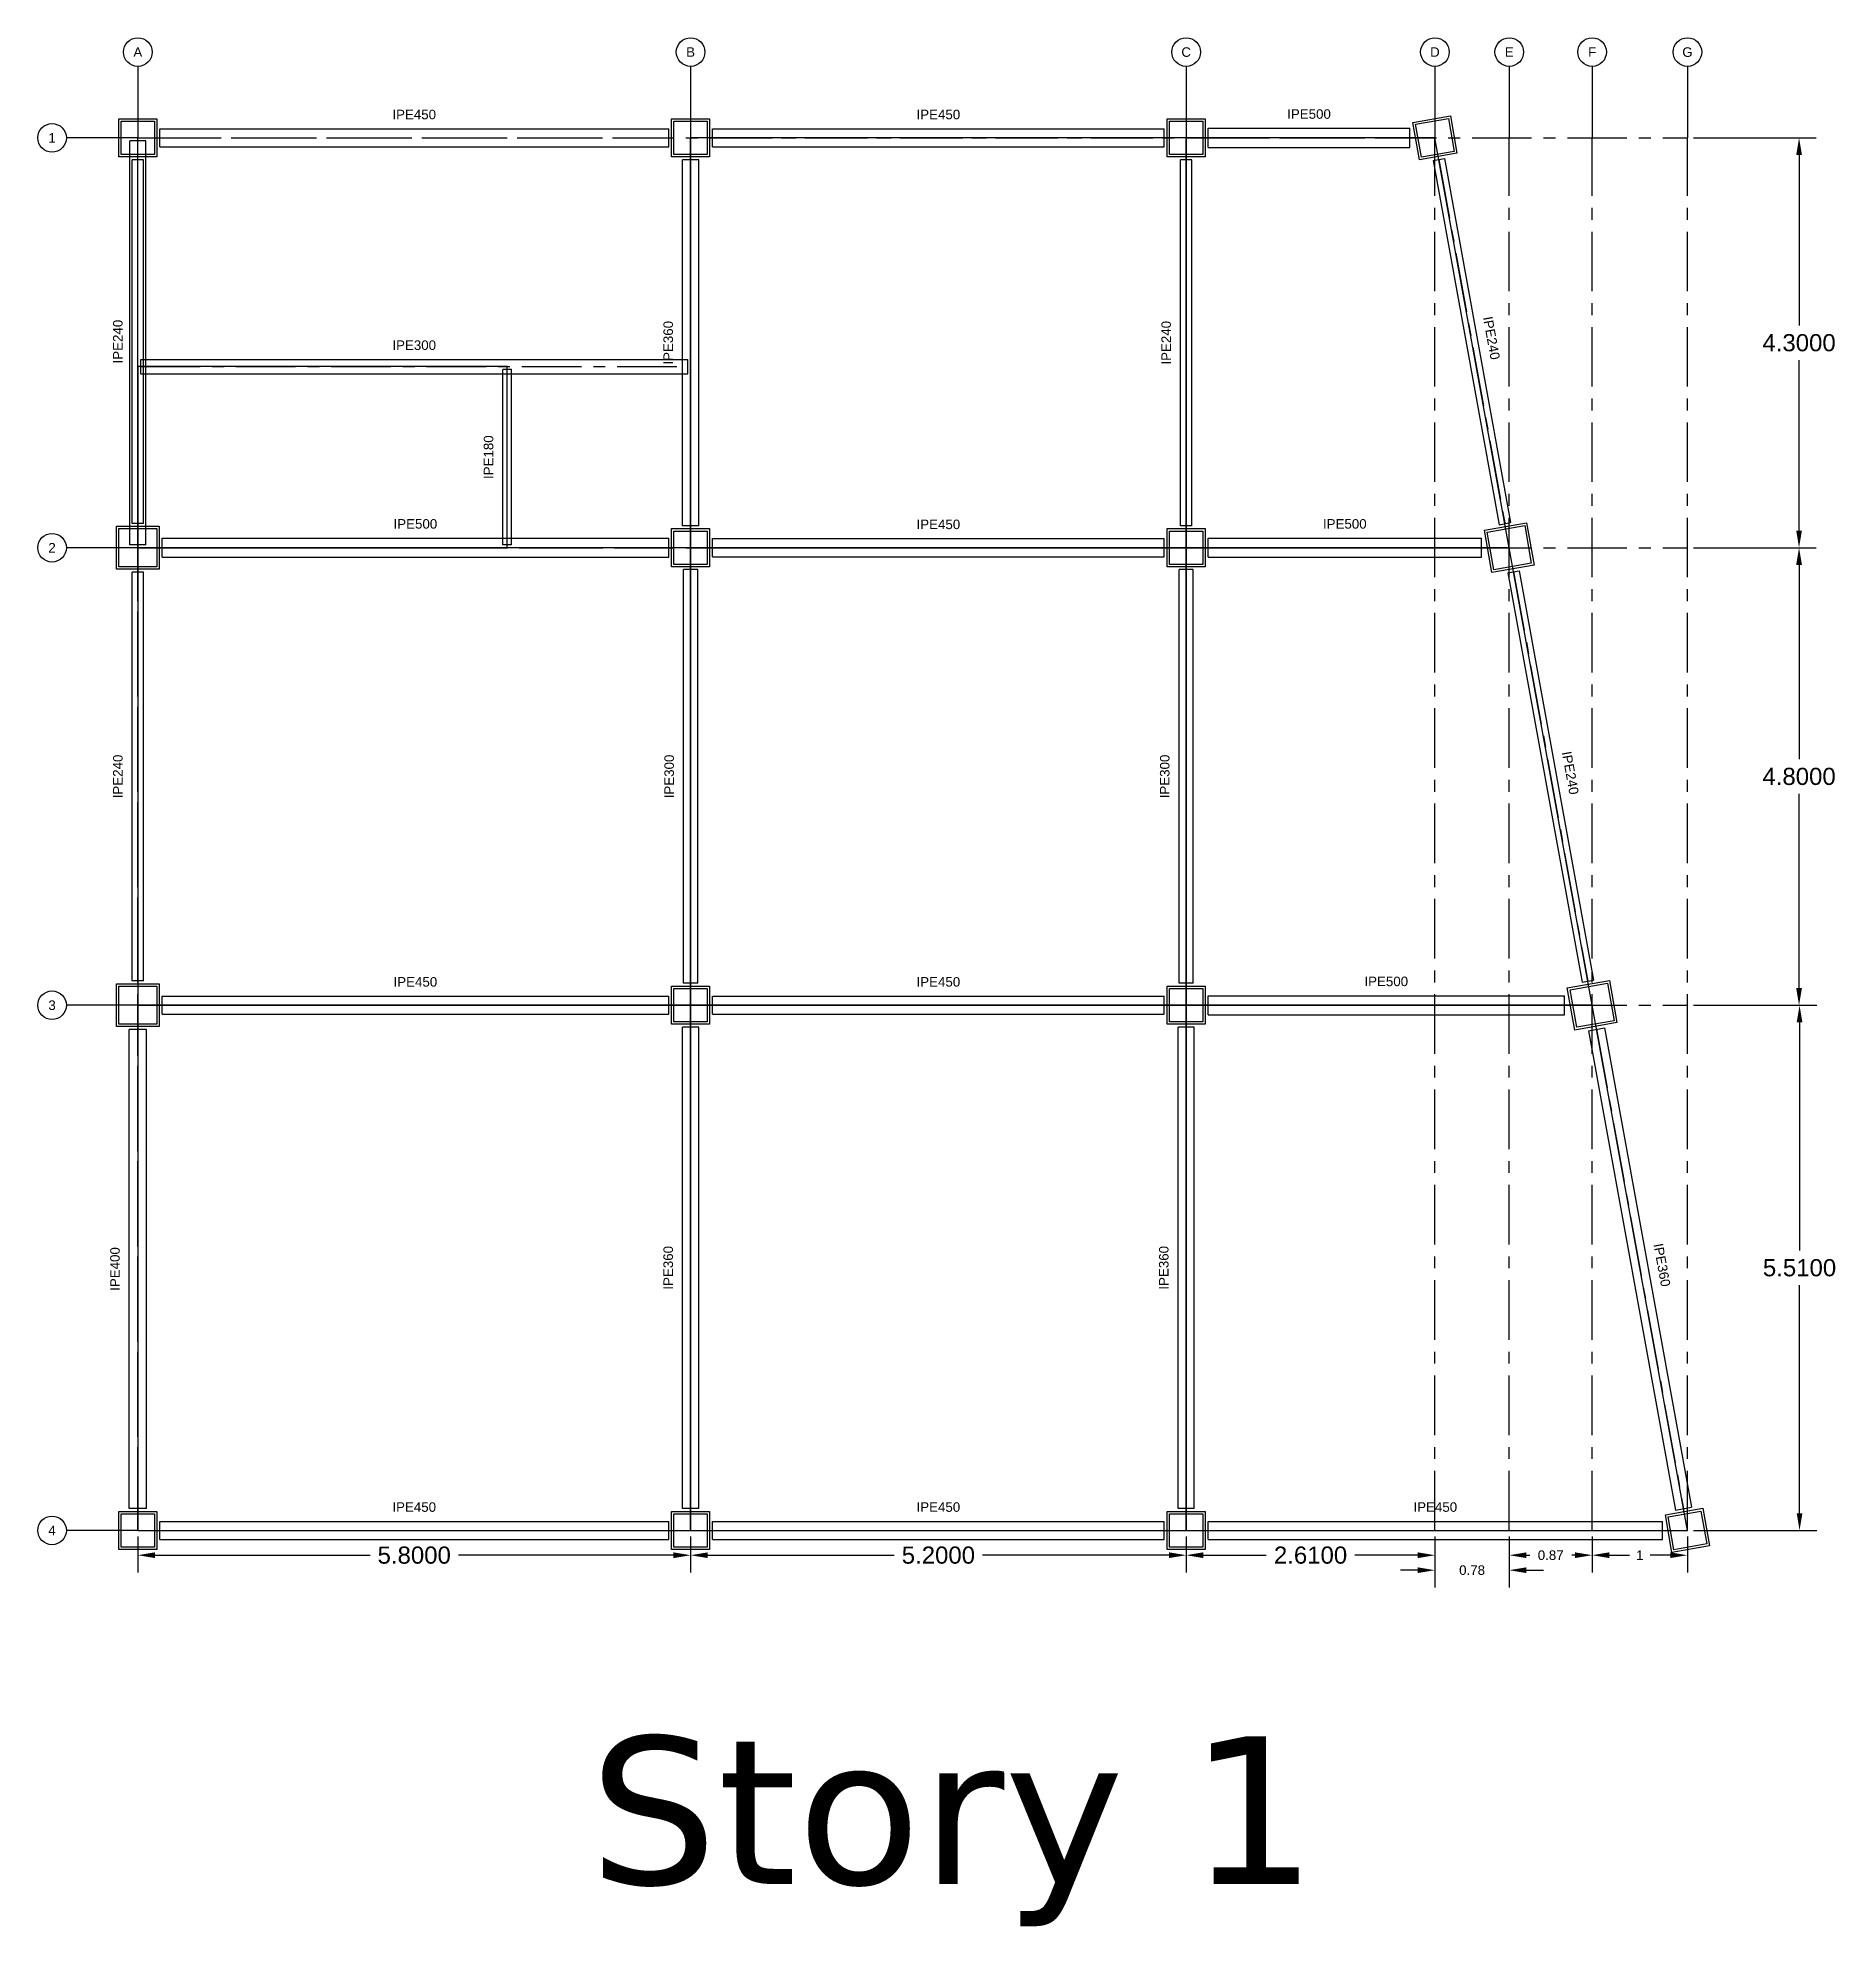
# Model space of a CAD drawing. Header units: metres. Extents: x 158 to 495, y 93 to 262.
# Drawn here: x 165.44 to 184.3, y 199.44 to 219.25 of the extents above; entities that cross this region are included whole.
import ezdxf
from ezdxf.enums import TextEntityAlignment as Align

# ---------------------------------------------------------------- set-up
doc = ezdxf.new("R2010")
doc.units = ezdxf.units.M
doc.header["$MEASUREMENT"] = 0
doc.linetypes.add('CENTER', pattern=[2, 1.25, -0.25, 0.25, -0.25])
doc.styles.get("Standard").update_dxf_attribs({"font": 'arial.ttf'})
doc.dimstyles.get("Standard").update_dxf_attribs({"dimtxt": 0.18, "dimasz": 0.18, "dimexe": 0.18, "dimexo": 0.0625, "dimgap": 0.09, "dimtad": 0, "dimtih": 1, "dimtoh": 1, "dimdec": 4, "dimzin": 0, "dimdsep": 46, "dimtxsty": 'Standard', "dimcen": 0.09, "dimadec": 0, "dimazin": 0, "dimtfac": 1, "dimtdec": 4, "dimtofl": 0, "dimtmove": 0, "dimatfit": 3, "dimfxl": 1, "dimtolj": 1, "dimtzin": 0, "dimarcsym": 0})

msp = doc.modelspace()

# ---------------------------------------------------------------- texts
for s, p in [('A', (166.4929, 219.10339)), ('B', (172.2929, 219.10339)), ('C', (177.4929, 219.10339)), ('D', (180.1029, 219.10339)), ('E', (180.8829, 219.10339)), ('F', (181.7529, 219.10339)), ('G', (182.7529, 219.10339)), ('IPE450', (169.3929, 218.44839)), ('IPE450', (174.8929, 218.44839)), ('IPE500', (178.78205, 218.45339)), ('1', (165.5929, 218.20339)), ('IPE300', (169.3929, 216.02839)), ('IPE500', (169.4054, 214.15339)), ('IPE450', (174.8929, 214.14839)), ('IPE500', (179.15757, 214.15339)), ('2', (165.5929, 213.90339)), ('IPE450', (169.4054, 209.34839)), ('IPE450', (174.8929, 209.34839)), ('IPE500', (179.59257, 209.35339)), ('3', (165.5929, 209.10339)), ('IPE450', (169.3929, 203.83839)), ('IPE450', (174.8929, 203.83839)), ('IPE450', (180.10705, 203.83839)), ('4', (165.5929, 203.59339))]:
    msp.add_text(s, height=0.1).set_placement(p, align=Align.MIDDLE)
for s, rotation, p in [('IPE240', 90, (166.2829, 216.06589)), ('IPE360', 90, (172.0579, 216.05339)), ('IPE240', 90, (177.2829, 216.05339)), ('IPE240', 280.281393, (180.69728, 216.10323)), ('IPE180', 90, (170.1724, 214.85339)), ('IPE240', 90, (166.2829, 211.50339)), ('IPE300', 90, (172.0679, 211.50339)), ('IPE300', 90, (177.2679, 211.50339)), ('IPE240', 280.273331, (181.52453, 211.54084)), ('IPE400', 90, (166.2529, 206.33589)), ('IPE360', 90, (172.0579, 206.34839)), ('IPE360', 90, (177.2579, 206.34839)), ('IPE360', 280.286544, (182.48636, 206.37799))]:
    msp.add_text(s, height=0.1, rotation=rotation).set_placement(p, align=Align.MIDDLE)
at = {"insert": (171.22589, 201.43279), "char_height": 1.55, "attachment_point": 1}
msp.add_mtext_dynamic_manual_height_columns('{\\fVerdana|b0|i0|c0|p34;Story 1}', width=8.7628607, gutter_width=1, heights=[0], dxfattribs=at)

# ---------------------------------------------------------------- blocks, each defined once
blk = doc.blocks.new('*D190')
at = {"color": 0, "lineweight": -2, "transparency": 16777216}
for p, q in [((166.493, 203.531), (166.493, 203.153)), ((172.293, 203.531), (172.293, 203.153)), ((166.673, 203.333), (168.93, 203.333)), ((172.113, 203.333), (169.856, 203.333))]:
    blk.add_line(p, q, dxfattribs=at)
at = {"color": 0, "transparency": 16777216}
for points in [[(166.673, 203.363), (166.673, 203.303), (166.493, 203.333)], [(172.113, 203.363), (172.113, 203.303), (172.293, 203.333)]]:
    blk.add_solid(points, dxfattribs=at)
at = {"layer": 'Defpoints', "color": 0, "transparency": 16777216}
for p in [(166.493, 203.593), (172.293, 203.593), (172.293, 203.333)]:
    blk.add_point(p, dxfattribs=at)
at = {"color": 0, "transparency": 16777216, "insert": (169.393, 203.333), "char_height": 0.18, "attachment_point": 5}
blk.add_mtext('\\A1;5.8000', dxfattribs=at)
blk = doc.blocks.new('*D191')
at = {"color": 0, "lineweight": -2, "transparency": 16777216}
for p, q in [((172.293, 203.531), (172.293, 203.153)), ((177.493, 203.531), (177.493, 203.153)), ((172.473, 203.333), (174.43, 203.333)), ((177.313, 203.333), (175.356, 203.333))]:
    blk.add_line(p, q, dxfattribs=at)
at = {"color": 0, "transparency": 16777216}
for points in [[(172.473, 203.363), (172.473, 203.303), (172.293, 203.333)], [(177.313, 203.363), (177.313, 203.303), (177.493, 203.333)]]:
    blk.add_solid(points, dxfattribs=at)
at = {"layer": 'Defpoints', "color": 0, "transparency": 16777216}
for p in [(172.293, 203.593), (177.493, 203.593), (177.493, 203.333)]:
    blk.add_point(p, dxfattribs=at)
at = {"color": 0, "transparency": 16777216, "insert": (174.893, 203.333), "char_height": 0.18, "attachment_point": 5}
blk.add_mtext('\\A1;5.2000', dxfattribs=at)
blk = doc.blocks.new('*D192')
at = {"color": 0, "lineweight": -2, "transparency": 16777216}
for p, q in [((177.493, 203.531), (177.493, 203.153)), ((180.103, 203.531), (180.103, 203.153)), ((177.673, 203.333), (178.333, 203.333)), ((179.923, 203.333), (179.263, 203.333))]:
    blk.add_line(p, q, dxfattribs=at)
at = {"color": 0, "transparency": 16777216}
for points in [[(177.673, 203.363), (177.673, 203.303), (177.493, 203.333)], [(179.923, 203.363), (179.923, 203.303), (180.103, 203.333)]]:
    blk.add_solid(points, dxfattribs=at)
at = {"layer": 'Defpoints', "color": 0, "transparency": 16777216}
for p in [(177.493, 203.593), (180.103, 203.593), (180.103, 203.333)]:
    blk.add_point(p, dxfattribs=at)
at = {"color": 0, "transparency": 16777216, "insert": (178.798, 203.333), "char_height": 0.18, "attachment_point": 5}
blk.add_mtext('\\A1;2.6100', dxfattribs=at)
blk = doc.blocks.new('*D193')
at = {"color": 0, "lineweight": -2, "transparency": 16777216}
for p, q in [((180.103, 203.531), (180.103, 202.996)), ((180.883, 203.531), (180.883, 202.996)), ((179.923, 203.176), (179.743, 203.176)), ((181.063, 203.176), (181.243, 203.176))]:
    blk.add_line(p, q, dxfattribs=at)
at = {"color": 0, "transparency": 16777216}
for points in [[(179.923, 203.206), (179.923, 203.146), (180.103, 203.176)], [(181.063, 203.206), (181.063, 203.146), (180.883, 203.176)]]:
    blk.add_solid(points, dxfattribs=at)
at = {"layer": 'Defpoints', "color": 0, "transparency": 16777216}
for p in [(180.103, 203.593), (180.883, 203.593), (180.883, 203.176)]:
    blk.add_point(p, dxfattribs=at)
at = {"color": 0, "transparency": 16777216, "insert": (180.493, 203.176), "char_height": 0.18, "attachment_point": 5}
blk.add_mtext('\\A1;{\\H0.55556x;0.78}', dxfattribs=at)
blk = doc.blocks.new('*D194')
at = {"color": 0, "lineweight": -2, "transparency": 16777216}
for p, q in [((180.883, 203.531), (180.883, 203.153)), ((181.753, 203.531), (181.753, 203.153)), ((181.063, 203.333), (181.098, 203.333)), ((181.573, 203.333), (181.538, 203.333))]:
    blk.add_line(p, q, dxfattribs=at)
at = {"color": 0, "transparency": 16777216}
for points in [[(181.063, 203.363), (181.063, 203.303), (180.883, 203.333)], [(181.573, 203.363), (181.573, 203.303), (181.753, 203.333)]]:
    blk.add_solid(points, dxfattribs=at)
at = {"layer": 'Defpoints', "color": 0, "transparency": 16777216}
for p in [(180.883, 203.593), (181.753, 203.593), (181.753, 203.333)]:
    blk.add_point(p, dxfattribs=at)
at = {"color": 0, "transparency": 16777216, "insert": (181.318, 203.333), "char_height": 0.18, "attachment_point": 5}
blk.add_mtext('\\A1;{\\H0.55556x;0.87}', dxfattribs=at)
blk = doc.blocks.new('*D195')
at = {"color": 0, "lineweight": -2, "transparency": 16777216}
for p, q in [((181.753, 203.531), (181.753, 203.153)), ((182.753, 203.531), (182.753, 203.153)), ((181.933, 203.333), (182.144, 203.333)), ((182.573, 203.333), (182.361, 203.333))]:
    blk.add_line(p, q, dxfattribs=at)
at = {"color": 0, "transparency": 16777216}
for points in [[(181.933, 203.363), (181.933, 203.303), (181.753, 203.333)], [(182.573, 203.363), (182.573, 203.303), (182.753, 203.333)]]:
    blk.add_solid(points, dxfattribs=at)
at = {"layer": 'Defpoints', "color": 0, "transparency": 16777216}
for p in [(181.753, 203.593), (182.753, 203.593), (182.753, 203.333)]:
    blk.add_point(p, dxfattribs=at)
at = {"color": 0, "transparency": 16777216, "insert": (182.253, 203.333), "char_height": 0.18, "attachment_point": 5}
blk.add_mtext('\\A1;{\\H0.55556x;1}', dxfattribs=at)
blk = doc.blocks.new('*D217')
at = {"color": 0, "lineweight": -2, "transparency": 16777216}
for p, q in [((182.815, 218.203), (184.104, 218.203)), ((183.924, 218.023), (183.924, 216.235)), ((183.924, 214.083), (183.924, 215.871)), ((182.815, 213.903), (184.104, 213.903))]:
    blk.add_line(p, q, dxfattribs=at)
at = {"color": 0, "transparency": 16777216}
for points in [[(183.894, 218.023), (183.954, 218.023), (183.924, 218.203)], [(183.894, 214.083), (183.954, 214.083), (183.924, 213.903)]]:
    blk.add_solid(points, dxfattribs=at)
at = {"layer": 'Defpoints', "color": 0, "transparency": 16777216}
for p in [(182.753, 218.203), (182.753, 213.903), (183.924, 213.903)]:
    blk.add_point(p, dxfattribs=at)
at = {"color": 0, "transparency": 16777216, "insert": (183.924, 216.053), "char_height": 0.18, "attachment_point": 5}
blk.add_mtext('\\A1;4.3000', dxfattribs=at)
blk = doc.blocks.new('*D218')
at = {"color": 0, "lineweight": -2, "transparency": 16777216}
for p, q in [((182.815, 213.903), (184.104, 213.903)), ((183.924, 213.723), (183.924, 211.685)), ((183.924, 209.283), (183.924, 211.321)), ((182.815, 209.103), (184.104, 209.103))]:
    blk.add_line(p, q, dxfattribs=at)
at = {"color": 0, "transparency": 16777216}
for points in [[(183.894, 213.723), (183.954, 213.723), (183.924, 213.903)], [(183.894, 209.283), (183.954, 209.283), (183.924, 209.103)]]:
    blk.add_solid(points, dxfattribs=at)
at = {"layer": 'Defpoints', "color": 0, "transparency": 16777216}
for p in [(182.753, 213.903), (182.753, 209.103), (183.924, 209.103)]:
    blk.add_point(p, dxfattribs=at)
at = {"color": 0, "transparency": 16777216, "insert": (183.924, 211.503), "char_height": 0.18, "attachment_point": 5}
blk.add_mtext('\\A1;4.8000', dxfattribs=at)
blk = doc.blocks.new('*D219')
at = {"color": 0, "lineweight": -2, "transparency": 16777216}
for p, q in [((182.815, 209.103), (184.109, 209.103)), ((183.929, 208.923), (183.929, 206.53)), ((183.929, 203.773), (183.929, 206.166)), ((182.815, 203.593), (184.109, 203.593))]:
    blk.add_line(p, q, dxfattribs=at)
at = {"color": 0, "transparency": 16777216}
for points in [[(183.899, 208.923), (183.959, 208.923), (183.929, 209.103)], [(183.899, 203.773), (183.959, 203.773), (183.929, 203.593)]]:
    blk.add_solid(points, dxfattribs=at)
at = {"layer": 'Defpoints', "color": 0, "transparency": 16777216}
for p in [(182.753, 209.103), (182.753, 203.593), (183.929, 203.593)]:
    blk.add_point(p, dxfattribs=at)
at = {"color": 0, "transparency": 16777216, "insert": (183.929, 206.348), "char_height": 0.18, "attachment_point": 5}
blk.add_mtext('\\A1;5.5100', dxfattribs=at)

# ---------------------------------------------------------------- dimensions: what is measured, and where the dimension line sits
for base, p1, p2, picture, middle in [((183.92445, 213.90339), (182.7529, 218.20339), (182.7529, 213.90339), '*D217', (183.92445, 216.05339)), ((183.92445, 209.10339), (182.7529, 213.90339), (182.7529, 209.10339), '*D218', (183.92445, 211.50339)), ((183.92864, 203.59339), (182.7529, 209.10339), (182.7529, 203.59339), '*D219', (183.92864, 206.34839))]:
    dim = msp.add_linear_dim(base=base, p1=p1, p2=p2, angle=90, dimstyle='Standard')
    dim.commit()
    dim.dimension.update_dxf_attribs({"geometry": picture, "text_midpoint": middle})
for base, p1, p2, picture, middle in [((172.2929, 203.33339), (166.4929, 203.59339), (172.2929, 203.59339), '*D190', (169.3929, 203.33339)), ((177.4929, 203.33339), (172.2929, 203.59339), (177.4929, 203.59339), '*D191', (174.8929, 203.33339)), ((180.1029, 203.33339), (177.4929, 203.59339), (180.1029, 203.59339), '*D192', (178.7979, 203.33339))]:
    dim = msp.add_linear_dim(base=base, p1=p1, p2=p2, dimstyle='Standard')
    dim.commit()
    dim.dimension.update_dxf_attribs({"geometry": picture, "text_midpoint": middle})
for base, p1, p2, text, picture, middle in [((180.8829, 203.17579), (180.1029, 203.59339), (180.8829, 203.59339), '{\\H0.55556x;0.78}', '*D193', (180.4929, 203.17579)), ((181.7529, 203.33339), (180.8829, 203.59339), (181.7529, 203.59339), '{\\H0.55556x;0.87}', '*D194', (181.3179, 203.33339))]:
    dim = msp.add_linear_dim(base=base, p1=p1, p2=p2, text=text, dimstyle='Standard')
    dim.commit()
    dim.dimension.update_dxf_attribs({"geometry": picture, "text_midpoint": middle, "dimtype": 160})
dim = msp.add_linear_dim(base=(182.7529, 203.33339), p1=(181.7529, 203.59339), p2=(182.7529, 203.59339), text='{\\H0.55556x;1}', dimstyle='Standard')
dim.commit()
dim.dimension.update_dxf_attribs({"geometry": '*D195', "text_midpoint": (182.2529, 203.33339)})

# ---------------------------------------------------------------- linework, layer by layer
at = {"linetype": 'Continuous'}
for p, q in [((166.4929, 218.95339), (166.4929, 218.20339)), ((172.2929, 218.95339), (172.2929, 218.20339)), ((177.4929, 218.95339), (177.4929, 218.20339)), ((180.1029, 218.95339), (180.1029, 218.20339)), ((180.8829, 218.95339), (180.8829, 218.20339)), ((181.7529, 218.95339), (181.7529, 218.20339)), ((182.7529, 218.95339), (182.7529, 218.20339)), ((166.4929, 218.20339), (165.7429, 218.20339)), ((166.4079, 213.93339), (166.4079, 218.17339)), ((166.5779, 218.17339), (166.4079, 218.17339)), ((166.5779, 213.93339), (166.5779, 218.17339)), ((166.7229, 218.29839), (172.0629, 218.29839)), ((166.7229, 218.10839), (166.7229, 218.29839)), ((172.0629, 218.10839), (172.0629, 218.29839)), ((172.5229, 218.29839), (177.2629, 218.29839)), ((172.5229, 218.10839), (172.5229, 218.29839)), ((177.2629, 218.10839), (177.2629, 218.29839)), ((177.7229, 218.30339), (179.84121, 218.30339)), ((177.7229, 218.10339), (177.7229, 218.30339)), ((179.84121, 218.10339), (179.84121, 218.30339)), ((166.4329, 214.15839), (166.4329, 217.97339)), ((166.5529, 217.97339), (166.4329, 217.97339)), ((166.5529, 214.15839), (166.5529, 217.97339)), ((166.7229, 218.10839), (172.0629, 218.10839)), ((172.2079, 214.13339), (172.2079, 217.97339)), ((172.3779, 217.97339), (172.2079, 217.97339)), ((172.3779, 214.13339), (172.3779, 217.97339)), ((172.5229, 218.10839), (177.2629, 218.10839)), ((177.4329, 214.13339), (177.4329, 217.97339)), ((177.5529, 217.97339), (177.4329, 217.97339)), ((177.5529, 214.13339), (177.5529, 217.97339)), ((177.7229, 218.10339), (179.84121, 218.10339)), ((180.08509, 217.96541), (180.20316, 217.98683)), ((180.08509, 217.96541), (180.77815, 214.14467)), ((180.20316, 217.98683), (180.89622, 214.16609)), ((166.5229, 215.87839), (172.2629, 215.87839)), ((166.5229, 215.72839), (166.5229, 215.87839)), ((170.3224, 213.93339), (170.3224, 215.77339)), ((170.4134, 215.77339), (170.3224, 215.77339)), ((170.4134, 213.93339), (170.4134, 215.77339)), ((172.2629, 215.72839), (172.2629, 215.87839)), ((166.5229, 215.72839), (172.2629, 215.72839)), ((166.5529, 214.15839), (166.4329, 214.15839)), ((166.7479, 214.00339), (172.0629, 214.00339)), ((166.7479, 213.80339), (166.7479, 214.00339)), ((172.0629, 213.80339), (172.0629, 214.00339)), ((172.3779, 214.13339), (172.2079, 214.13339)), ((172.5229, 213.99839), (177.2629, 213.99839)), ((172.5229, 213.80839), (172.5229, 213.99839)), ((177.2629, 213.80839), (177.2629, 213.99839)), ((177.5529, 214.13339), (177.4329, 214.13339)), ((177.7229, 214.00339), (180.59225, 214.00339)), ((177.7229, 213.80339), (177.7229, 214.00339)), ((180.59225, 213.80339), (180.59225, 214.00339)), ((180.77815, 214.14467), (180.89622, 214.16609)), ((166.4929, 213.90339), (165.7429, 213.90339)), ((166.5779, 213.93339), (166.4079, 213.93339)), ((166.7479, 213.80339), (172.0629, 213.80339)), ((170.4134, 213.93339), (170.3224, 213.93339)), ((172.5229, 213.80839), (177.2629, 213.80839)), ((177.7229, 213.80339), (180.59225, 213.80339)), ((166.4329, 209.35839), (166.4329, 213.64839)), ((166.5529, 213.64839), (166.4329, 213.64839)), ((166.5529, 209.35839), (166.5529, 213.64839)), ((172.2179, 209.33339), (172.2179, 213.67339)), ((172.3679, 213.67339), (172.2179, 213.67339)), ((172.3679, 209.33339), (172.3679, 213.67339)), ((177.4179, 209.33339), (177.4179, 213.67339)), ((177.5679, 213.67339), (177.4179, 213.67339)), ((177.5679, 209.33339), (177.5679, 213.67339)), ((180.86953, 213.64072), (180.9876, 213.66212)), ((180.86953, 213.64072), (181.64819, 209.34465)), ((180.9876, 213.66212), (181.76627, 209.36605)), ((166.5529, 209.35839), (166.4329, 209.35839)), ((172.3679, 209.33339), (172.2179, 209.33339)), ((177.5679, 209.33339), (177.4179, 209.33339)), ((181.64819, 209.34465), (181.76627, 209.36605)), ((166.4929, 209.10339), (165.7429, 209.10339)), ((166.7479, 209.19839), (172.0629, 209.19839)), ((166.7479, 209.00839), (166.7479, 209.19839)), ((172.0629, 209.00839), (172.0629, 209.19839)), ((172.5229, 209.19839), (177.2629, 209.19839)), ((172.5229, 209.00839), (172.5229, 209.19839)), ((177.2629, 209.00839), (177.2629, 209.19839)), ((177.7229, 209.20339), (181.46225, 209.20339)), ((177.7229, 209.00339), (177.7229, 209.20339)), ((181.46225, 209.00339), (181.46225, 209.20339)), ((166.4029, 203.82339), (166.4029, 208.84839)), ((166.5829, 208.84839), (166.4029, 208.84839)), ((166.5829, 203.82339), (166.5829, 208.84839)), ((166.7479, 209.00839), (172.0629, 209.00839)), ((172.2079, 203.82339), (172.2079, 208.87339)), ((172.3779, 208.87339), (172.2079, 208.87339)), ((172.3779, 203.82339), (172.3779, 208.87339)), ((172.5229, 209.00839), (177.2629, 209.00839)), ((177.4079, 203.82339), (177.4079, 208.87339)), ((177.5779, 208.87339), (177.4079, 208.87339)), ((177.5779, 203.82339), (177.5779, 208.87339)), ((177.7229, 209.00339), (181.46225, 209.00339)), ((181.715, 208.8362), (181.88227, 208.86656)), ((181.715, 208.8362), (182.62801, 203.80549)), ((181.88227, 208.86656), (182.79528, 203.83585)), ((166.5829, 203.82339), (166.4029, 203.82339)), ((166.7229, 203.68839), (172.0629, 203.68839)), ((166.7229, 203.49839), (166.7229, 203.68839)), ((172.0629, 203.49839), (172.0629, 203.68839)), ((172.3779, 203.82339), (172.2079, 203.82339)), ((172.5229, 203.68839), (177.2629, 203.68839)), ((172.5229, 203.49839), (172.5229, 203.68839)), ((177.2629, 203.49839), (177.2629, 203.68839)), ((177.5779, 203.82339), (177.4079, 203.82339)), ((177.7229, 203.68839), (182.49121, 203.68839)), ((177.7229, 203.49839), (177.7229, 203.68839)), ((182.49121, 203.49839), (182.49121, 203.68839)), ((182.62801, 203.80549), (182.79528, 203.83585)), ((166.4929, 203.59339), (165.7429, 203.59339)), ((166.7229, 203.49839), (172.0629, 203.49839)), ((172.5229, 203.49839), (177.2629, 203.49839)), ((177.7229, 203.49839), (182.49121, 203.49839))]:
    msp.add_line(p, q, dxfattribs=at)
at = {"linetype": 'CENTER', "ltscale": 0.5}
for p, q in [((166.4929, 203.59339), (166.4929, 218.20339)), ((166.4929, 218.20339), (182.7529, 218.20339)), ((166.4929, 213.93339), (166.4929, 218.17339)), ((166.7229, 218.20339), (172.0629, 218.20339)), ((172.2929, 203.59339), (172.2929, 218.20339)), ((172.5229, 218.20339), (177.2629, 218.20339)), ((177.4929, 203.59339), (177.4929, 218.20339)), ((177.7229, 218.20339), (179.84121, 218.20339)), ((180.1029, 203.59339), (180.1029, 218.20339)), ((180.8829, 203.59339), (180.8829, 218.20339)), ((181.7529, 203.59339), (181.7529, 218.20339)), ((182.7529, 203.59339), (182.7529, 218.20339)), ((166.4929, 214.15839), (166.4929, 217.97339)), ((172.2929, 214.13339), (172.2929, 217.97339)), ((177.4929, 214.13339), (177.4929, 217.97339)), ((180.14412, 217.97612), (180.83719, 214.15538)), ((166.5229, 215.80339), (172.2629, 215.80339)), ((170.3679, 213.93339), (170.3679, 215.77339)), ((166.4929, 213.90339), (182.7529, 213.90339)), ((166.7479, 213.90339), (172.0629, 213.90339)), ((172.5229, 213.90339), (177.2629, 213.90339)), ((177.7229, 213.90339), (180.59225, 213.90339)), ((166.4929, 209.35839), (166.4929, 213.64839)), ((172.2929, 209.33339), (172.2929, 213.67339)), ((177.4929, 209.33339), (177.4929, 213.67339)), ((180.92857, 213.65142), (181.70723, 209.35535)), ((166.4929, 209.10339), (182.7529, 209.10339)), ((166.7479, 209.10339), (172.0629, 209.10339)), ((172.5229, 209.10339), (177.2629, 209.10339)), ((177.7229, 209.10339), (181.46225, 209.10339)), ((166.4929, 203.82339), (166.4929, 208.84839)), ((172.2929, 203.82339), (172.2929, 208.87339)), ((177.4929, 203.82339), (177.4929, 208.87339)), ((181.79863, 208.85138), (182.71165, 203.82067)), ((166.4929, 203.59339), (182.7529, 203.59339)), ((166.7229, 203.59339), (172.0629, 203.59339)), ((172.5229, 203.59339), (177.2629, 203.59339)), ((177.7229, 203.59339), (182.49121, 203.59339))]:
    msp.add_line(p, q, dxfattribs=at)
at = {"linetype": 'Continuous'}
for points in [[(166.6929, 218.00339), (166.2929, 218.00339), (166.2929, 218.40339), (166.6929, 218.40339)], [(166.6679, 218.02839), (166.3179, 218.02839), (166.3179, 218.37839), (166.6679, 218.37839)], [(172.4929, 218.00339), (172.0929, 218.00339), (172.0929, 218.40339), (172.4929, 218.40339)], [(172.4679, 218.02839), (172.1179, 218.02839), (172.1179, 218.37839), (172.4679, 218.37839)], [(177.6929, 218.00339), (177.2929, 218.00339), (177.2929, 218.40339), (177.6929, 218.40339)], [(177.6679, 218.02839), (177.3179, 218.02839), (177.3179, 218.37839), (177.6679, 218.37839)], [(180.33459, 218.04116), (179.94067, 217.9717), (179.87121, 218.36562), (180.26513, 218.43508)], [(180.30563, 218.06144), (179.96094, 218.00066), (179.90017, 218.34534), (180.24485, 218.40612)], [(172.2929, 213.90339), (177.4929, 213.90339), (177.4929, 218.20339), (172.2929, 218.20339)], [(177.4929, 213.90339), (180.8829, 213.90339), (180.1029, 218.20339), (177.4929, 218.20339)], [(166.4929, 215.80339), (166.4929, 213.90339), (170.3679, 213.90339), (170.3679, 215.80339)], [(166.7179, 213.67839), (166.2679, 213.67839), (166.2679, 214.12839), (166.7179, 214.12839)], [(166.6929, 213.70339), (166.2929, 213.70339), (166.2929, 214.10339), (166.6929, 214.10339)], [(172.4929, 213.70339), (172.0929, 213.70339), (172.0929, 214.10339), (172.4929, 214.10339)], [(172.4679, 213.72839), (172.1179, 213.72839), (172.1179, 214.07839), (172.4679, 214.07839)], [(177.6929, 213.70339), (177.2929, 213.70339), (177.2929, 214.10339), (177.6929, 214.10339)], [(177.6679, 213.72839), (177.3179, 213.72839), (177.3179, 214.07839), (177.6679, 214.07839)], [(181.14355, 213.72088), (180.70039, 213.64274), (180.62225, 214.0859), (181.06541, 214.16404)], [(181.11459, 213.74116), (180.72067, 213.6717), (180.65121, 214.06562), (181.04513, 214.13508)], [(166.4929, 209.10339), (172.2929, 209.10339), (172.2929, 213.90339), (166.4929, 213.90339)], [(172.2929, 209.10339), (177.4929, 209.10339), (177.4929, 213.90339), (172.2929, 213.90339)], [(177.4929, 209.10339), (181.7529, 209.10339), (180.8829, 213.90339), (177.4929, 213.90339)], [(166.7179, 208.87839), (166.2679, 208.87839), (166.2679, 209.32839), (166.7179, 209.32839)], [(166.6929, 208.90339), (166.2929, 208.90339), (166.2929, 209.30339), (166.6929, 209.30339)], [(172.4929, 208.90339), (172.0929, 208.90339), (172.0929, 209.30339), (172.4929, 209.30339)], [(172.4679, 208.92839), (172.1179, 208.92839), (172.1179, 209.27839), (172.4679, 209.27839)], [(177.6929, 208.90339), (177.2929, 208.90339), (177.2929, 209.30339), (177.6929, 209.30339)], [(177.6679, 208.92839), (177.3179, 208.92839), (177.3179, 209.27839), (177.6679, 209.27839)], [(182.01355, 208.92088), (181.57039, 208.84274), (181.49225, 209.2859), (181.93541, 209.36404)], [(181.98459, 208.94116), (181.59067, 208.8717), (181.52121, 209.26562), (181.91513, 209.33508)], [(166.4929, 203.59339), (172.2929, 203.59339), (172.2929, 209.10339), (166.4929, 209.10339)], [(172.2929, 203.59339), (177.4929, 203.59339), (177.4929, 209.10339), (172.2929, 209.10339)], [(177.4929, 209.10339), (177.4929, 203.59339), (182.7529, 203.59339), (181.7529, 209.10339)], [(166.6929, 203.39339), (166.2929, 203.39339), (166.2929, 203.79339), (166.6929, 203.79339)], [(166.6679, 203.41839), (166.3179, 203.41839), (166.3179, 203.76839), (166.6679, 203.76839)], [(172.4929, 203.39339), (172.0929, 203.39339), (172.0929, 203.79339), (172.4929, 203.79339)], [(172.4679, 203.41839), (172.1179, 203.41839), (172.1179, 203.76839), (172.4679, 203.76839)], [(177.6929, 203.39339), (177.2929, 203.39339), (177.2929, 203.79339), (177.6929, 203.79339)], [(177.6679, 203.41839), (177.3179, 203.41839), (177.3179, 203.76839), (177.6679, 203.76839)], [(182.98459, 203.43116), (182.59067, 203.3617), (182.52121, 203.75562), (182.91513, 203.82508)], [(182.95563, 203.45144), (182.61094, 203.39066), (182.55017, 203.73534), (182.89485, 203.79612)]]:
    msp.add_lwpolyline(points, close=True, dxfattribs=at)
for centre in [(166.4929, 219.10339), (172.2929, 219.10339), (177.4929, 219.10339), (180.1029, 219.10339), (180.8829, 219.10339), (181.7529, 219.10339), (182.7529, 219.10339), (165.5929, 218.20339), (165.5929, 213.90339), (165.5929, 209.10339), (165.5929, 203.59339)]:
    msp.add_circle(centre, 0.15, dxfattribs=at)

msp.set_redraw_order([(e.dxf.handle, doc.entitydb.next_handle()) for e in msp.query("TEXT MTEXT ATTDEF DIMENSION ARC_DIMENSION")])  # texts and dimensions are drawn at this point

doc.saveas('drawing.dxf')
